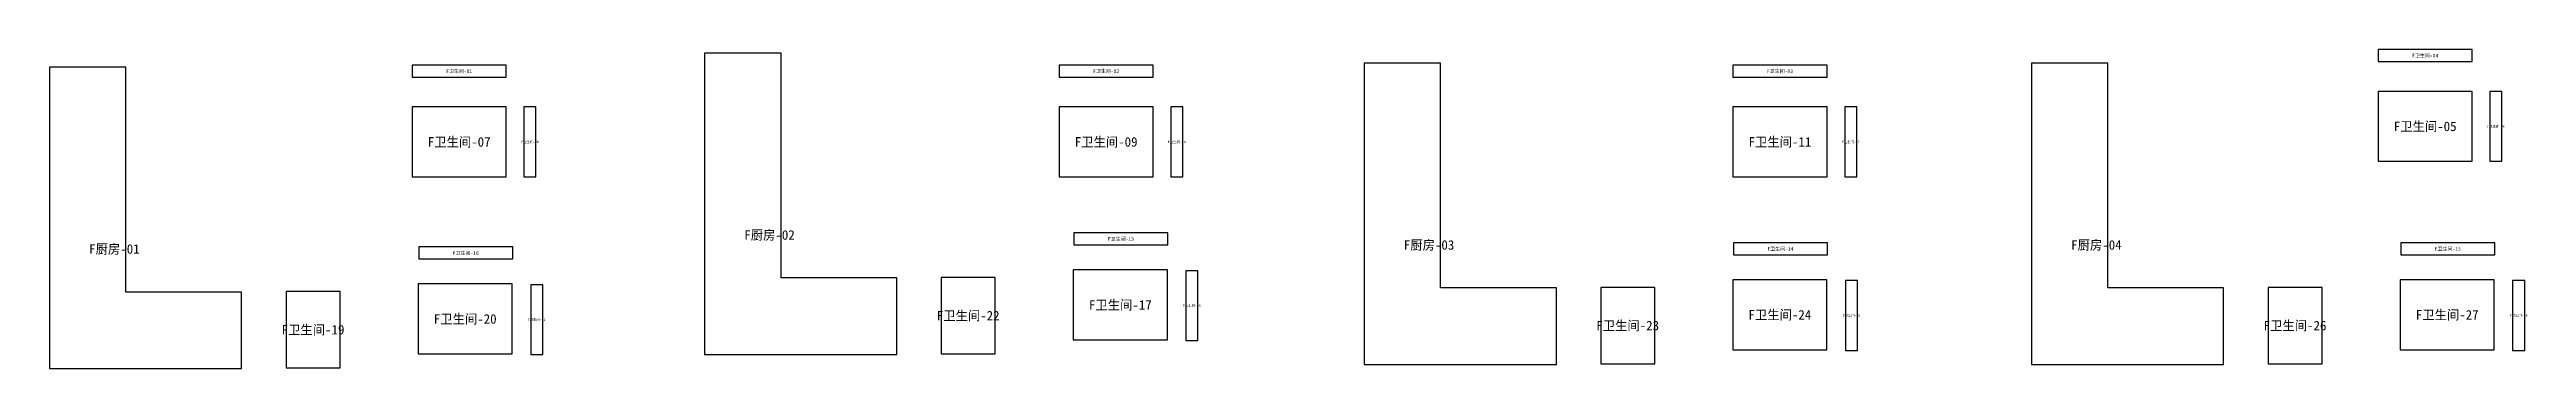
# Model space of a CAD drawing. Header units: inches. Extents: x 44145 to 132907, y -98283 to 21892.
# Drawn here: x 44457 to 65357, y -78748 to -76059 of the extents above; entities that cross this region are included whole.
import ezdxf
from ezdxf.enums import TextEntityAlignment as Align

# ---------------------------------------------------------------- set-up
doc = ezdxf.new("R2010")
doc.units = ezdxf.units.IN
doc.layers.add('NUMBERS', color=7, linetype='Continuous')
doc.layers.add('OUTER', color=7, linetype='Continuous')

msp = doc.modelspace()

# ---------------------------------------------------------------- texts
at = {"layer": 'NUMBERS'}
for s, height, p in [('F卫生间-01', 30, (47913, -76241)), ('F卫生间-02', 30, (53372, -76241)), ('F卫生间-03', 30, (59058, -76241)), ('F卫生间-04', 30, (64502, -76110)), ('F卫生间-05', 80, (64502, -76707)), ('F卫生间-06', 20.2, (65099, -76707)), ('F卫生间-07', 80, (47913, -76838)), ('F卫生间-08', 20.2, (48510, -76838)), ('F卫生间-09', 80, (53372, -76838)), ('F卫生间-10', 20.2, (53969, -76838)), ('F卫生间-11', 80, (59058, -76838)), ('F卫生间-12', 20.2, (59655, -76838)), ('F厨房-01', 80, (45004, -77741)), ('F厨房-02', 80, (50532, -77623)), ('F卫生间-13', 30, (53497, -77656)), ('F厨房-03', 80, (56097, -77707)), ('F卫生间-14', 30, (59062, -77740)), ('F厨房-04', 80, (61728, -77707)), ('F卫生间-15', 30, (64693, -77740)), ('F卫生间-16', 30, (47969, -77775)), ('F卫生间-17', 80, (53492, -78213)), ('F卫生间-19', 80, (46680, -78422)), ('F卫生间-20', 80, (47964, -78331)), ('F卫生间-21', 20.2, (48567, -78337)), ('F卫生间-22', 80, (52208, -78303)), ('F卫生间-18', 20.2, (54095, -78218)), ('F卫生间-23', 80, (57773, -78387)), ('F卫生间-24', 80, (59057, -78296)), ('F卫生间-25', 20.2, (59660, -78302)), ('F卫生间-26', 80, (63404, -78387)), ('F卫生间-27', 80, (64688, -78296)), ('F卫生间-28', 20.2, (65291, -78302))]:
    msp.add_text(s, height=height, dxfattribs=at).set_placement(p, align=Align.MIDDLE_CENTER)

# ---------------------------------------------------------------- linework, layer by layer
at = {"layer": 'OUTER'}
for points in [[(64105, -76161), (64899, -76161), (64899, -76059), (64105, -76059), (64105, -76161)], [(44457, -78104), (44457, -78748), (46077, -78748), (46077, -78104), (45101, -78104), (45101, -76208), (44457, -76208), (44457, -78748)], [(47516, -76292), (48310, -76292), (48310, -76191), (47516, -76191), (47516, -76292)], [(49984, -77985), (49984, -78630), (51605, -78630), (51605, -77985), (50629, -77985), (50629, -76090), (49984, -76090), (49984, -78630)], [(52976, -76292), (53769, -76292), (53769, -76191), (52976, -76191), (52976, -76292)], [(55550, -78069), (55550, -78714), (57171, -78714), (57171, -78069), (56194, -78069), (56194, -76174), (55550, -76174), (55550, -78714)], [(58661, -76292), (59455, -76292), (59455, -76191), (58661, -76191), (58661, -76292)], [(61181, -78069), (61181, -78714), (62801, -78714), (62801, -78069), (61825, -78069), (61825, -76174), (61181, -76174), (61181, -78714)], [(64105, -77001), (64899, -77001), (64899, -76412), (64105, -76412), (64105, -77001)], [(65048, -77001), (65150, -77001), (65150, -76412), (65048, -76412), (65048, -77001)], [(47516, -77132), (48310, -77132), (48310, -76543), (47516, -76543), (47516, -77132)], [(48459, -77132), (48561, -77132), (48561, -76543), (48459, -76543), (48459, -77132)], [(52976, -77132), (53769, -77132), (53769, -76543), (52976, -76543), (52976, -77132)], [(53918, -77132), (54020, -77132), (54020, -76543), (53918, -76543), (53918, -77132)], [(58661, -77132), (59455, -77132), (59455, -76543), (58661, -76543), (58661, -77132)], [(59604, -77132), (59705, -77132), (59705, -76543), (59604, -76543), (59604, -77132)], [(47572, -77825), (48366, -77825), (48366, -77724), (47572, -77724), (47572, -77825)], [(53100, -77707), (53894, -77707), (53894, -77605), (53100, -77605), (53100, -77707)], [(58665, -77791), (59459, -77791), (59459, -77689), (58665, -77689), (58665, -77791)], [(64296, -77791), (65090, -77791), (65090, -77689), (64296, -77689), (64296, -77791)], [(53095, -78507), (53889, -78507), (53889, -77918), (53095, -77918), (53095, -78507)], [(54044, -78513), (54146, -78513), (54146, -77924), (54044, -77924), (54044, -78513)], [(46452, -78744), (46909, -78744), (46909, -78100), (46452, -78100), (46452, -78744)], [(47567, -78625), (48361, -78625), (48361, -78036), (47567, -78036), (47567, -78625)], [(48517, -78631), (48618, -78631), (48618, -78042), (48517, -78042), (48517, -78631)], [(51980, -78626), (52437, -78626), (52437, -77981), (51980, -77981), (51980, -78626)], [(57545, -78709), (58002, -78709), (58002, -78065), (57545, -78065), (57545, -78709)], [(58660, -78591), (59454, -78591), (59454, -78002), (58660, -78002), (58660, -78591)], [(59610, -78597), (59711, -78597), (59711, -78008), (59610, -78008), (59610, -78597)], [(63176, -78709), (63633, -78709), (63633, -78065), (63176, -78065), (63176, -78709)], [(64291, -78591), (65085, -78591), (65085, -78002), (64291, -78002), (64291, -78591)], [(65240, -78597), (65342, -78597), (65342, -78008), (65240, -78008), (65240, -78597)]]:
    msp.add_lwpolyline(points, dxfattribs=at)

msp.set_redraw_order([(e.dxf.handle, doc.entitydb.next_handle()) for e in msp.query("TEXT MTEXT ATTDEF DIMENSION ARC_DIMENSION")])  # texts and dimensions are drawn at this point

doc.saveas('drawing.dxf')
